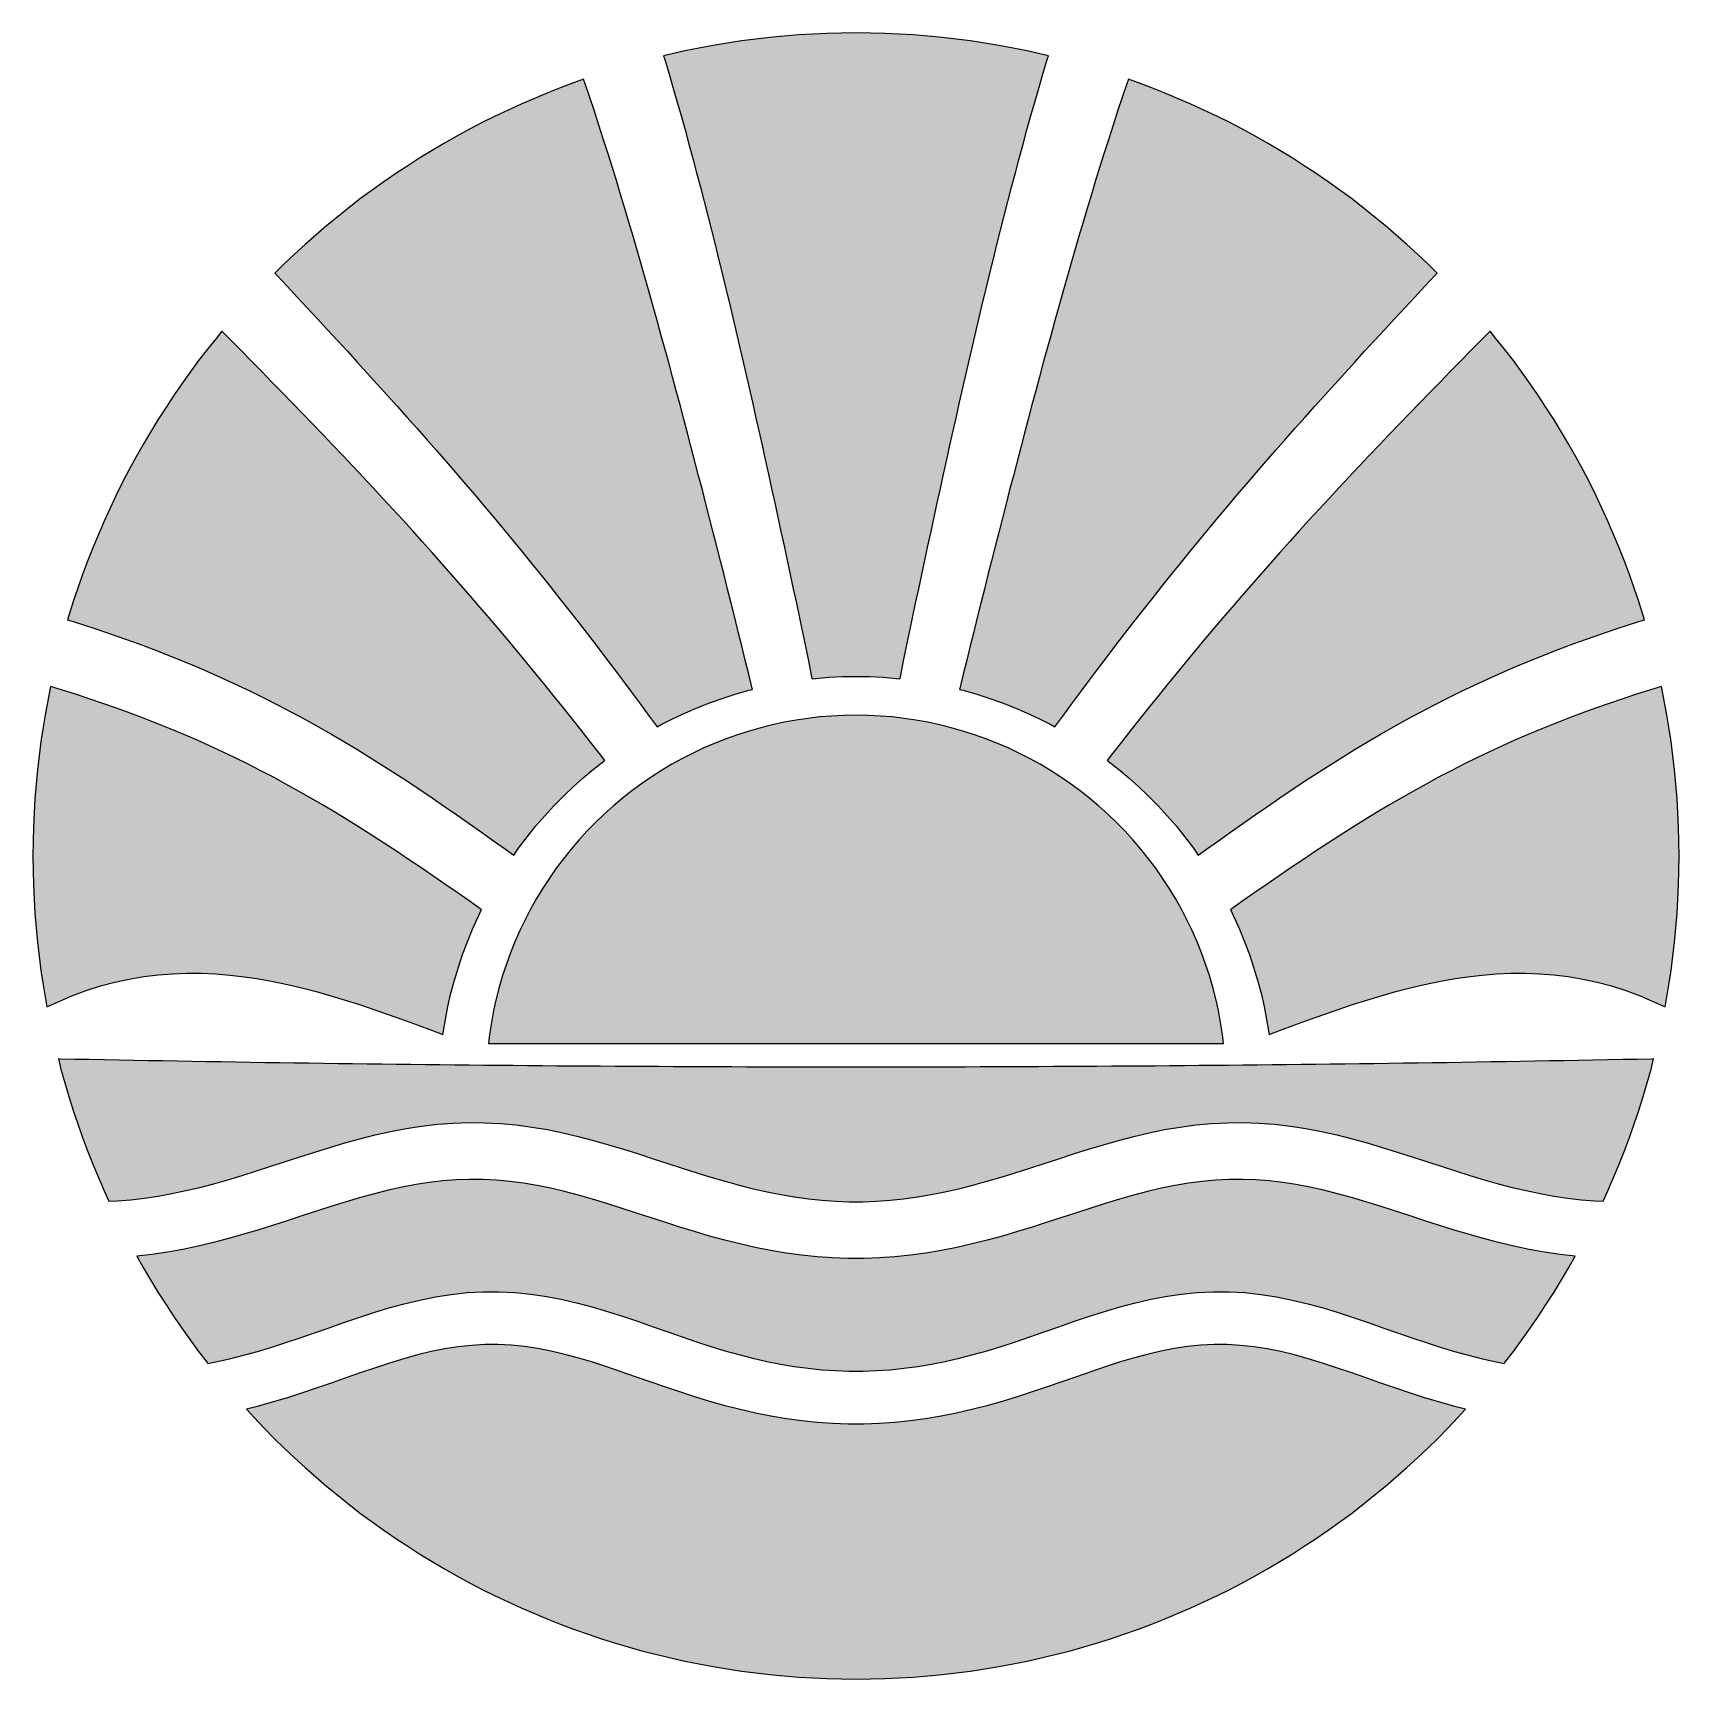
# Model space of a CAD drawing. Header units: millimetres. Extents: x -50 to 50, y -50 to 50.
import ezdxf

# ---------------------------------------------------------------- set-up
doc = ezdxf.new("R2010")
doc.units = ezdxf.units.MM
doc.layers.add('LOGO', color=7, linetype='Continuous')

msp = doc.modelspace()

# ---------------------------------------------------------------- hatches: boundary and pattern name
at = {"layer": 'LOGO'}
h = msp.add_hatch(color=7, dxfattribs=at)
h.paths.add_polyline_path([(49.9924, -0.8726), (50, 0), (49.9924, 0.8726), (49.96955, 1.74495), (49.9315, 2.6168), (49.8782, 3.4878), (49.80975, 4.3578), (49.7261, 5.2264), (49.6273, 6.09345), (49.5134, 6.95865), (49.3844, 7.8217), (49.2404, 8.6824), (49.08135, 9.54045), (48.9284, 10.29225), (48.2569, 10.087), (47.41635, 9.8214), (46.58045, 9.54805), (45.7492, 9.26655), (44.92275, 8.97665), (44.10125, 8.6781), (43.2847, 8.37065), (42.47315, 8.0541), (41.66665, 7.7283), (40.86525, 7.3931), (40.0689, 7.0484), (39.2775, 6.69415), (38.4911, 6.3303), (37.70955, 5.9569), (36.9328, 5.5739), (36.1607, 5.1814), (35.39305, 4.7795), (34.6297, 4.3683), (33.8705, 3.948), (33.11515, 3.5187), (32.36345, 3.08065), (31.61505, 2.63415), (30.86975, 2.1794), (30.12715, 1.71675), (29.3869, 1.2466), (28.6487, 0.76925), (27.91205, 0.28515), (27.1766, -0.2052), (26.44185, -0.70135), (25.70735, -1.2027), (24.97265, -1.70875), (24.23715, -2.2188), (23.5004, -2.73225), (22.76175, -3.2483), (22.74745, -3.2583), (22.9618, -3.698), (23.29745, -4.447), (23.6087, -5.20645), (23.8952, -5.97565), (24.1566, -6.75365), (24.3927, -7.53975), (24.60325, -8.33305), (24.788, -9.13275), (24.94675, -9.93805), (25.07935, -10.74805), (25.09105, -10.83785), (25.7921, -10.5757), (26.6661, -10.25165), (27.5401, -9.93255), (28.4141, -9.62055), (29.2881, -9.31775), (30.1621, -9.0262), (31.0361, -8.74795), (31.9101, -8.485), (32.7841, -8.2394), (33.6581, -8.013), (34.5321, -7.80785), (35.4061, -7.62575), (36.2801, -7.46865), (37.15405, -7.33835), (38.02805, -7.23665), (38.90205, -7.1654), (39.77605, -7.12635), (40.65005, -7.12125), (41.52405, -7.15175), (42.39805, -7.21955), (43.27205, -7.3263), (44.14605, -7.47365), (45.02005, -7.66315), (45.89405, -7.89645), (46.76805, -8.175), (47.64205, -8.50035), (48.51605, -8.87315), (49.1525, -9.15655), (49.2404, -8.6824), (49.3844, -7.8217), (49.5134, -6.95865), (49.6273, -6.09345), (49.7261, -5.2264), (49.80975, -4.3578), (49.8782, -3.4878), (49.9315, -2.6168), (49.96955, -1.74495)])
h.paths.add_polyline_path([(48.2963, -12.94095), (48.45385, -12.3317), (48.3156, -12.33455), (47.4291, -12.35245), (46.54255, -12.37005), (45.65605, -12.3873), (44.7695, -12.40425), (43.883, -12.42085), (42.99645, -12.4371), (42.10995, -12.45305), (41.2234, -12.46865), (40.3369, -12.4839), (39.45035, -12.49885), (38.56385, -12.51345), (37.6773, -12.5277), (36.7908, -12.54165), (35.90425, -12.55525), (35.01775, -12.56855), (34.1312, -12.5815), (33.2447, -12.5941), (32.35815, -12.60635), (31.47165, -12.6183), (30.5851, -12.62995), (29.6986, -12.6412), (28.81205, -12.6522), (27.92555, -12.6628), (27.039, -12.6731), (26.1525, -12.68305), (25.26595, -12.69265), (24.37945, -12.70195), (23.4929, -12.7109), (22.6064, -12.71955), (21.71985, -12.72785), (20.83335, -12.7358), (19.9468, -12.74345), (19.0603, -12.75075), (18.17375, -12.7577), (17.28725, -12.76435), (16.4007, -12.77065), (15.5142, -12.77665), (14.62765, -12.7823), (13.74115, -12.7876), (12.8546, -12.79255), (11.9681, -12.7972), (11.08155, -12.80155), (10.19505, -12.8055), (9.3085, -12.80915), (8.422, -12.8125), (7.53545, -12.81545), (6.64895, -12.81815), (5.7624, -12.82045), (4.8759, -12.82245), (3.98935, -12.8241), (3.10285, -12.82545), (2.2163, -12.8264), (1.3298, -12.8271), (0.44325, -12.8274), (-0.44325, -12.8274), (-1.3298, -12.8271), (-2.2163, -12.8264), (-3.10285, -12.82545), (-3.98935, -12.8241), (-4.8759, -12.82245), (-5.7624, -12.82045), (-6.64895, -12.81815), (-7.53545, -12.81545), (-8.422, -12.8125), (-9.3085, -12.80915), (-10.19505, -12.8055), (-11.08155, -12.80155), (-11.9681, -12.7972), (-12.8546, -12.79255), (-13.74115, -12.7876), (-14.62765, -12.7823), (-15.5142, -12.77665), (-16.4007, -12.77065), (-17.28725, -12.76435), (-18.17375, -12.7577), (-19.0603, -12.75075), (-19.9468, -12.74345), (-20.83335, -12.7358), (-21.71985, -12.72785), (-22.6064, -12.71955), (-23.4929, -12.7109), (-24.37945, -12.70195), (-25.26595, -12.69265), (-26.1525, -12.68305), (-27.039, -12.6731), (-27.92555, -12.6628), (-28.81205, -12.6522), (-29.6986, -12.6412), (-30.5851, -12.62995), (-31.47165, -12.6183), (-32.35815, -12.60635), (-33.2447, -12.5941), (-34.1312, -12.5815), (-35.01775, -12.56855), (-35.90425, -12.55525), (-36.7908, -12.54165), (-37.6773, -12.5277), (-38.56385, -12.51345), (-39.45035, -12.49885), (-40.3369, -12.4839), (-41.2234, -12.46865), (-42.10995, -12.45305), (-42.99645, -12.4371), (-43.883, -12.42085), (-44.7695, -12.40425), (-45.65605, -12.3873), (-46.54255, -12.37005), (-47.4291, -12.35245), (-48.3156, -12.33455), (-48.45385, -12.3317), (-48.2963, -12.94095), (-48.0631, -13.78185), (-47.81525, -14.6186), (-47.55285, -15.45085), (-47.27595, -16.2784), (-46.98465, -17.101), (-46.679, -17.9184), (-46.3592, -18.73035), (-46.02525, -19.53655), (-45.67725, -20.33685), (-45.3859, -20.9762), (-44.88445, -20.95145), (-44.05645, -20.8818), (-43.22615, -20.7839), (-42.39275, -20.6584), (-41.55565, -20.50635), (-40.71425, -20.3291), (-39.868, -20.1282), (-39.0164, -19.90565), (-38.15915, -19.66385), (-37.29585, -19.40545), (-36.42615, -19.1336), (-35.5498, -18.85165), (-34.6666, -18.5635), (-33.7762, -18.2731), (-32.8785, -17.98485), (-31.97325, -17.70325), (-31.0603, -17.4329), (-30.1397, -17.17845), (-29.21145, -16.94445), (-28.2759, -16.7354), (-27.33355, -16.5554), (-26.38505, -16.4082), (-25.43155, -16.297), (-24.47435, -16.2242), (-23.5149, -16.19155), (-22.55495, -16.19975), (-21.59625, -16.24865), (-20.6403, -16.33715), (-19.6887, -16.46315), (-18.74255, -16.6239), (-17.80285, -16.81605), (-16.8702, -17.0356), (-15.945, -17.27835), (-15.02745, -17.53975), (-14.11765, -17.8152), (-13.2154, -18.1), (-12.32065, -18.38965), (-11.4332, -18.67965), (-10.55275, -18.9658), (-9.6791, -19.2441), (-8.81205, -19.51095), (-7.9512, -19.76305), (-7.09625, -19.99745), (-6.24685, -20.21155), (-5.4026, -20.40315), (-4.563, -20.5705), (-3.72745, -20.712), (-2.8954, -20.82655), (-2.0661, -20.9132), (-1.23885, -20.9713), (-0.4128, -21.00045), (0.4128, -21.00045), (1.23885, -20.9713), (2.0661, -20.9132), (2.8954, -20.82655), (3.72745, -20.712), (4.563, -20.5705), (5.4026, -20.40315), (6.24685, -20.21155), (7.09625, -19.99745), (7.9512, -19.76305), (8.81205, -19.51095), (9.6791, -19.2441), (10.55275, -18.9658), (11.4332, -18.67965), (12.32065, -18.38965), (13.2154, -18.1), (14.11765, -17.8152), (15.02745, -17.53975), (15.945, -17.27835), (16.8702, -17.0356), (17.80285, -16.81605), (18.74255, -16.6239), (19.6887, -16.46315), (20.6403, -16.33715), (21.59625, -16.24865), (22.55495, -16.19975), (23.5149, -16.19155), (24.47435, -16.2242), (25.43155, -16.297), (26.38505, -16.4082), (27.33355, -16.5554), (28.2759, -16.7354), (29.21145, -16.94445), (30.1397, -17.17845), (31.0603, -17.4329), (31.97325, -17.70325), (32.8785, -17.98485), (33.7762, -18.2731), (34.6666, -18.5635), (35.5498, -18.85165), (36.42615, -19.1336), (37.29585, -19.40545), (38.15915, -19.66385), (39.0164, -19.90565), (39.868, -20.1282), (40.71425, -20.3291), (41.55565, -20.50635), (42.39275, -20.6584), (43.22615, -20.7839), (44.05645, -20.8818), (44.88445, -20.95145), (45.3859, -20.9762), (45.67725, -20.33685), (46.02525, -19.53655), (46.3592, -18.73035), (46.679, -17.9184), (46.98465, -17.101), (47.27595, -16.2784), (47.55285, -15.45085), (47.81525, -14.6186), (48.0631, -13.78185)])
h.paths.add_polyline_path([(-49.2404, -8.6824), (-49.1525, -9.15655), (-48.51605, -8.87315), (-47.64205, -8.50035), (-46.76805, -8.175), (-45.89405, -7.89645), (-45.02005, -7.66315), (-44.14605, -7.47365), (-43.27205, -7.3263), (-42.39805, -7.21955), (-41.52405, -7.15175), (-40.65005, -7.12125), (-39.77605, -7.12635), (-38.90205, -7.1654), (-38.02805, -7.23665), (-37.15405, -7.33835), (-36.2801, -7.46865), (-35.4061, -7.62575), (-34.5321, -7.80785), (-33.6581, -8.013), (-32.7841, -8.2394), (-31.9101, -8.485), (-31.0361, -8.74795), (-30.1621, -9.0262), (-29.2881, -9.31775), (-28.4141, -9.62055), (-27.5401, -9.93255), (-26.6661, -10.25165), (-25.7921, -10.5757), (-25.09105, -10.83785), (-25.07935, -10.74805), (-24.94675, -9.93805), (-24.788, -9.13275), (-24.60325, -8.33305), (-24.3927, -7.53975), (-24.1566, -6.75365), (-23.8952, -5.97565), (-23.6087, -5.20645), (-23.29745, -4.447), (-22.9618, -3.698), (-22.74745, -3.2583), (-22.76175, -3.2483), (-23.5004, -2.73225), (-24.23715, -2.2188), (-24.97265, -1.70875), (-25.70735, -1.2027), (-26.44185, -0.70135), (-27.1766, -0.2052), (-27.91205, 0.28515), (-28.6487, 0.76925), (-29.3869, 1.2466), (-30.12715, 1.71675), (-30.86975, 2.1794), (-31.61505, 2.63415), (-32.36345, 3.08065), (-33.11515, 3.5187), (-33.8705, 3.948), (-34.6297, 4.3683), (-35.39305, 4.7795), (-36.1607, 5.1814), (-36.9328, 5.5739), (-37.70955, 5.9569), (-38.4911, 6.3303), (-39.2775, 6.69415), (-40.0689, 7.0484), (-40.86525, 7.3931), (-41.66665, 7.7283), (-42.47315, 8.0541), (-43.2847, 8.37065), (-44.10125, 8.6781), (-44.92275, 8.97665), (-45.7492, 9.26655), (-46.58045, 9.54805), (-47.41635, 9.8214), (-48.2569, 10.087), (-48.9284, 10.29225), (-49.08135, 9.54045), (-49.2404, 8.6824), (-49.3844, 7.8217), (-49.5134, 6.95865), (-49.6273, 6.09345), (-49.7261, 5.2264), (-49.80975, 4.3578), (-49.8782, 3.4878), (-49.9315, 2.6168), (-49.96955, 1.74495), (-49.9924, 0.8726), (-50, 0), (-49.9924, -0.8726), (-49.96955, -1.74495), (-49.9315, -2.6168), (-49.8782, -3.4878), (-49.80975, -4.3578), (-49.7261, -5.2264), (-49.6273, -6.09345), (-49.5134, -6.95865), (-49.3844, -7.8217)])
h.paths.add_polyline_path([(-37.9777, 31.33465), (-38.51565, 31.88045), (-38.8573, 31.466), (-39.40055, 30.78305), (-39.9318, 30.09075), (-40.45085, 29.38925), (-40.9576, 28.6788), (-41.4519, 27.95965), (-41.93355, 27.23195), (-42.4024, 26.49595), (-42.85835, 25.7519), (-43.30125, 25), (-43.731, 24.2405), (-44.1474, 23.4736), (-44.55035, 22.6995), (-44.9397, 21.91855), (-45.3154, 21.1309), (-45.67725, 20.33685), (-46.02525, 19.53655), (-46.3592, 18.73035), (-46.679, 17.9184), (-46.98465, 17.101), (-47.27595, 16.2784), (-47.55285, 15.45085), (-47.81525, 14.6186), (-47.893, 14.3561), (-47.87165, 14.34955), (-46.99295, 14.06975), (-46.11695, 13.78165), (-45.24395, 13.4848), (-44.37435, 13.1789), (-43.50835, 12.86375), (-42.6464, 12.53895), (-41.78865, 12.20445), (-40.93545, 11.86), (-40.087, 11.50555), (-39.2435, 11.14105), (-38.40515, 10.7664), (-37.57215, 10.3816), (-36.7446, 9.9868), (-35.9226, 9.58205), (-35.10625, 9.1675), (-34.2956, 8.7433), (-33.49065, 8.30965), (-32.6914, 7.86685), (-31.89785, 7.41515), (-31.10985, 6.9549), (-30.3273, 6.48645), (-29.55015, 6.0102), (-28.77815, 5.5266), (-28.0111, 5.0361), (-27.2488, 4.5392), (-26.491, 4.03645), (-25.73735, 3.5284), (-24.98755, 3.01565), (-24.2413, 2.4989), (-23.49815, 1.97875), (-22.7578, 1.45595), (-22.01975, 0.93125), (-21.2836, 0.4054), (-20.79445, 0.05505), (-20.4564, 0.533), (-19.961, 1.1874), (-19.4447, 1.82545), (-18.908, 2.44645), (-18.35145, 3.0497), (-17.7757, 3.63465), (-17.1813, 4.2007), (-16.5689, 4.74715), (-15.9391, 5.2735), (-15.2926, 5.7792), (-15.25885, 5.80385), (-15.5835, 6.22285), (-16.1274, 6.9202), (-16.67355, 7.61555), (-17.222, 8.30885), (-17.77285, 9.00005), (-18.32615, 9.68915), (-18.8819, 10.3761), (-19.44025, 11.0609), (-20.0012, 11.7435), (-20.56475, 12.4239), (-21.131, 13.1021), (-21.6999, 13.7781), (-22.2715, 14.45185), (-22.84585, 15.1234), (-23.4229, 15.79275), (-24.0026, 16.45995), (-24.58505, 17.125), (-25.1702, 17.78795), (-25.75795, 18.44875), (-26.34835, 19.10755), (-26.94135, 19.76435), (-27.5369, 20.4192), (-28.1349, 21.07215), (-28.73535, 21.7233), (-29.3382, 22.37265), (-29.94335, 23.02035), (-30.55075, 23.6665), (-31.16025, 24.3111), (-31.77185, 24.9543), (-32.3854, 25.5962), (-33.00085, 26.2369), (-33.61805, 26.8765), (-34.2369, 27.51515), (-34.8573, 28.153), (-35.4791, 28.79015), (-36.10215, 29.4267), (-36.7264, 30.0629), (-37.3516, 30.6988)])
h.paths.add_polyline_path([(-16.45445, 46.9097), (-16.5473, 47.1807), (-17.101, 46.98465), (-17.9184, 46.679), (-18.73035, 46.3592), (-19.53655, 46.02525), (-20.33685, 45.67725), (-21.1309, 45.3154), (-21.91855, 44.9397), (-22.6995, 44.55035), (-23.4736, 44.1474), (-24.2405, 43.731), (-25, 43.30125), (-25.7519, 42.85835), (-26.49595, 42.4024), (-27.23195, 41.93355), (-27.95965, 41.4519), (-28.6788, 40.9576), (-29.38925, 40.45085), (-30.09075, 39.9318), (-30.78305, 39.40055), (-31.466, 38.8573), (-32.1394, 38.3022), (-32.80295, 37.7355), (-33.45655, 37.15725), (-34.0999, 36.5677), (-34.7329, 35.967), (-35.29885, 35.41085), (-35.16495, 35.2672), (-34.5551, 34.61265), (-33.94515, 33.95725), (-33.33525, 33.30095), (-32.72555, 32.64365), (-32.11635, 31.98515), (-31.50775, 31.3254), (-30.9, 30.6643), (-30.2932, 30.00175), (-29.6875, 29.3377), (-29.08315, 28.67195), (-28.4802, 28.00455), (-27.87885, 27.3354), (-27.27925, 26.6644), (-26.6815, 25.99155), (-26.08565, 25.3167), (-25.49195, 24.6399), (-24.90045, 23.96105), (-24.3112, 23.28015), (-23.72435, 22.5972), (-23.14, 21.9121), (-22.55815, 21.22485), (-21.97895, 20.53545), (-21.40245, 19.84395), (-20.82865, 19.15025), (-20.25765, 18.45445), (-19.68945, 17.7565), (-19.12415, 17.0564), (-18.5617, 16.3542), (-18.00215, 15.64995), (-17.4455, 14.94365), (-16.89175, 14.23535), (-16.3409, 13.52505), (-15.7929, 12.81285), (-15.2478, 12.09875), (-14.7055, 11.38285), (-14.166, 10.6652), (-13.6292, 9.94585), (-13.09515, 9.22485), (-12.56365, 8.5023), (-12.08235, 7.84345), (-11.8338, 7.9799), (-11.1018, 8.35125), (-10.3582, 8.6987), (-9.60375, 9.0219), (-8.83925, 9.32055), (-8.06545, 9.59425), (-7.2832, 9.84275), (-6.4933, 10.06585), (-6.29115, 10.1159), (-6.30555, 10.1751), (-6.51615, 11.03845), (-6.72775, 11.9017), (-6.9403, 12.7647), (-7.1537, 13.62755), (-7.368, 14.4902), (-7.5832, 15.35265), (-7.7992, 16.21495), (-8.016, 17.07695), (-8.2337, 17.9388), (-8.4522, 18.80035), (-8.67155, 19.6617), (-8.8917, 20.52275), (-9.1128, 21.3835), (-9.33475, 22.2439), (-9.55765, 23.10405), (-9.7815, 23.9638), (-10.00635, 24.82315), (-10.23225, 25.6821), (-10.45925, 26.5406), (-10.6874, 27.39865), (-10.91675, 28.25625), (-11.1474, 29.11325), (-11.37935, 29.9697), (-11.61275, 30.82555), (-11.84765, 31.68075), (-12.0841, 32.5353), (-12.3223, 33.3891), (-12.5622, 34.2421), (-12.80405, 35.09435), (-13.0478, 35.9457), (-13.2937, 36.79615), (-13.5418, 37.6456), (-13.79225, 38.49405), (-14.0451, 39.34145), (-14.30055, 40.18775), (-14.55875, 41.0328), (-14.8198, 41.87665), (-15.08385, 42.71915), (-15.35105, 43.5603), (-15.62155, 44.4), (-15.8955, 45.23815), (-16.1731, 46.07475)])
h.paths.add_polyline_path([(11.6361, 48.4496), (11.68565, 48.6133), (11.24755, 48.7185), (10.3956, 48.9074), (9.54045, 49.08135), (8.6824, 49.2404), (7.8217, 49.3844), (6.95865, 49.5134), (6.09345, 49.6273), (5.2264, 49.7261), (4.3578, 49.80975), (3.4878, 49.8782), (2.6168, 49.9315), (1.74495, 49.96955), (0.8726, 49.9924), (0, 50), (-0.8726, 49.9924), (-1.74495, 49.96955), (-2.6168, 49.9315), (-3.4878, 49.8782), (-4.3578, 49.80975), (-5.2264, 49.7261), (-6.09345, 49.6273), (-6.95865, 49.5134), (-7.8217, 49.3844), (-8.6824, 49.2404), (-9.54045, 49.08135), (-10.3956, 48.9074), (-11.24755, 48.7185), (-11.68565, 48.6133), (-11.6361, 48.4496), (-11.37795, 47.582), (-11.1241, 46.71405), (-10.8744, 45.8457), (-10.6286, 44.97705), (-10.38655, 44.1081), (-10.14805, 43.2389), (-9.9129, 42.3694), (-9.681, 41.4997), (-9.45215, 40.6298), (-9.2262, 39.7597), (-9.00295, 38.88945), (-8.78235, 38.01905), (-8.5642, 37.14845), (-8.3484, 36.27775), (-8.1348, 35.40695), (-7.92325, 34.536), (-7.7137, 33.66495), (-7.50605, 32.7938), (-7.3001, 31.92255), (-7.0958, 31.05125), (-6.8931, 30.17985), (-6.69185, 29.30835), (-6.49205, 28.43675), (-6.2935, 27.5651), (-6.09625, 26.69335), (-5.9002, 25.82155), (-5.70525, 24.9496), (-5.51135, 24.0776), (-5.31855, 23.2055), (-5.1267, 22.3333), (-4.93575, 21.46095), (-4.7458, 20.5885), (-4.5567, 19.71595), (-4.3685, 18.84325), (-4.18115, 17.9704), (-3.9946, 17.0974), (-3.80895, 16.22425), (-3.62415, 15.3509), (-3.44025, 14.47735), (-3.25715, 13.60365), (-3.075, 12.72965), (-2.89375, 11.85545), (-2.71345, 10.981), (-2.6698, 10.76805), (-2.45855, 10.7921), (-1.6405, 10.85845), (-0.82065, 10.8983), (0, 10.9116), (0.82065, 10.8983), (1.6405, 10.85845), (2.45855, 10.7921), (2.6698, 10.76805), (2.71345, 10.981), (2.89375, 11.85545), (3.075, 12.72965), (3.25715, 13.60365), (3.44025, 14.47735), (3.62415, 15.3509), (3.80895, 16.22425), (3.9946, 17.0974), (4.18115, 17.9704), (4.3685, 18.84325), (4.5567, 19.71595), (4.7458, 20.5885), (4.93575, 21.46095), (5.1267, 22.3333), (5.31855, 23.2055), (5.51135, 24.0776), (5.70525, 24.9496), (5.9002, 25.82155), (6.09625, 26.69335), (6.2935, 27.5651), (6.49205, 28.43675), (6.69185, 29.30835), (6.8931, 30.17985), (7.0958, 31.05125), (7.3001, 31.92255), (7.50605, 32.7938), (7.7137, 33.66495), (7.92325, 34.536), (8.1348, 35.40695), (8.3484, 36.27775), (8.5642, 37.14845), (8.78235, 38.01905), (9.00295, 38.88945), (9.2262, 39.7597), (9.45215, 40.6298), (9.681, 41.4997), (9.9129, 42.3694), (10.14805, 43.2389), (10.38655, 44.1081), (10.6286, 44.97705), (10.8744, 45.8457), (11.1241, 46.71405), (11.37795, 47.582)])
h.paths.add_polyline_path([(35.16495, 35.2672), (35.29885, 35.41085), (34.7329, 35.967), (34.0999, 36.5677), (33.45655, 37.15725), (32.80295, 37.7355), (32.1394, 38.3022), (31.466, 38.8573), (30.78305, 39.40055), (30.09075, 39.9318), (29.38925, 40.45085), (28.6788, 40.9576), (27.95965, 41.4519), (27.23195, 41.93355), (26.49595, 42.4024), (25.7519, 42.85835), (25, 43.30125), (24.2405, 43.731), (23.4736, 44.1474), (22.6995, 44.55035), (21.91855, 44.9397), (21.1309, 45.3154), (20.33685, 45.67725), (19.53655, 46.02525), (18.73035, 46.3592), (17.9184, 46.679), (17.101, 46.98465), (16.5473, 47.1807), (16.45445, 46.9097), (16.1731, 46.07475), (15.8955, 45.23815), (15.62155, 44.4), (15.35105, 43.5603), (15.08385, 42.71915), (14.8198, 41.87665), (14.55875, 41.0328), (14.30055, 40.18775), (14.0451, 39.34145), (13.79225, 38.49405), (13.5418, 37.6456), (13.2937, 36.79615), (13.0478, 35.9457), (12.80405, 35.09435), (12.5622, 34.2421), (12.3223, 33.3891), (12.0841, 32.5353), (11.84765, 31.68075), (11.61275, 30.82555), (11.37935, 29.9697), (11.1474, 29.11325), (10.91675, 28.25625), (10.6874, 27.39865), (10.45925, 26.5406), (10.23225, 25.6821), (10.00635, 24.82315), (9.7815, 23.9638), (9.55765, 23.10405), (9.33475, 22.2439), (9.1128, 21.3835), (8.8917, 20.52275), (8.67155, 19.6617), (8.4522, 18.80035), (8.2337, 17.9388), (8.016, 17.07695), (7.7992, 16.21495), (7.5832, 15.35265), (7.368, 14.4902), (7.1537, 13.62755), (6.9403, 12.7647), (6.72775, 11.9017), (6.51615, 11.03845), (6.30555, 10.1751), (6.29115, 10.1159), (6.4933, 10.06585), (7.2832, 9.84275), (8.06545, 9.59425), (8.83925, 9.32055), (9.60375, 9.0219), (10.3582, 8.6987), (11.1018, 8.35125), (11.8338, 7.9799), (12.08235, 7.84345), (12.56365, 8.5023), (13.09515, 9.22485), (13.6292, 9.94585), (14.166, 10.6652), (14.7055, 11.38285), (15.2478, 12.09875), (15.7929, 12.81285), (16.3409, 13.52505), (16.89175, 14.23535), (17.4455, 14.94365), (18.00215, 15.64995), (18.5617, 16.3542), (19.12415, 17.0564), (19.68945, 17.7565), (20.25765, 18.45445), (20.82865, 19.15025), (21.40245, 19.84395), (21.97895, 20.53545), (22.55815, 21.22485), (23.14, 21.9121), (23.72435, 22.5972), (24.3112, 23.28015), (24.90045, 23.96105), (25.49195, 24.6399), (26.08565, 25.3167), (26.6815, 25.99155), (27.27925, 26.6644), (27.87885, 27.3354), (28.4802, 28.00455), (29.08315, 28.67195), (29.6875, 29.3377), (30.2932, 30.00175), (30.9, 30.6643), (31.50775, 31.3254), (32.11635, 31.98515), (32.72555, 32.64365), (33.33525, 33.30095), (33.94515, 33.95725), (34.5551, 34.61265)])
h.paths.add_polyline_path([(47.87165, 14.34955), (47.893, 14.3561), (47.81525, 14.6186), (47.55285, 15.45085), (47.27595, 16.2784), (46.98465, 17.101), (46.679, 17.9184), (46.3592, 18.73035), (46.02525, 19.53655), (45.67725, 20.33685), (45.3154, 21.1309), (44.9397, 21.91855), (44.55035, 22.6995), (44.1474, 23.4736), (43.731, 24.2405), (43.30125, 25), (42.85835, 25.7519), (42.4024, 26.49595), (41.93355, 27.23195), (41.4519, 27.95965), (40.9576, 28.6788), (40.45085, 29.38925), (39.9318, 30.09075), (39.40055, 30.78305), (38.8573, 31.466), (38.51565, 31.88045), (37.9777, 31.33465), (37.3516, 30.6988), (36.7264, 30.0629), (36.10215, 29.4267), (35.4791, 28.79015), (34.8573, 28.153), (34.2369, 27.51515), (33.61805, 26.8765), (33.00085, 26.2369), (32.3854, 25.5962), (31.77185, 24.9543), (31.16025, 24.3111), (30.55075, 23.6665), (29.94335, 23.02035), (29.3382, 22.37265), (28.73535, 21.7233), (28.1349, 21.07215), (27.5369, 20.4192), (26.94135, 19.76435), (26.34835, 19.10755), (25.75795, 18.44875), (25.1702, 17.78795), (24.58505, 17.125), (24.0026, 16.45995), (23.4229, 15.79275), (22.84585, 15.1234), (22.2715, 14.45185), (21.6999, 13.7781), (21.131, 13.1021), (20.56475, 12.4239), (20.0012, 11.7435), (19.44025, 11.0609), (18.8819, 10.3761), (18.32615, 9.68915), (17.77285, 9.00005), (17.222, 8.30885), (16.67355, 7.61555), (16.1274, 6.9202), (15.5835, 6.22285), (15.25885, 5.80385), (15.2926, 5.7792), (15.9391, 5.2735), (16.5689, 4.74715), (17.1813, 4.2007), (17.7757, 3.63465), (18.35145, 3.0497), (18.908, 2.44645), (19.4447, 1.82545), (19.961, 1.1874), (20.4564, 0.533), (20.79445, 0.05505), (21.2836, 0.4054), (22.01975, 0.93125), (22.7578, 1.45595), (23.49815, 1.97875), (24.2413, 2.4989), (24.98755, 3.01565), (25.73735, 3.5284), (26.491, 4.03645), (27.2488, 4.5392), (28.0111, 5.0361), (28.77815, 5.5266), (29.55015, 6.0102), (30.3273, 6.48645), (31.10985, 6.9549), (31.89785, 7.41515), (32.6914, 7.86685), (33.49065, 8.30965), (34.2956, 8.7433), (35.10625, 9.1675), (35.9226, 9.58205), (36.7446, 9.9868), (37.57215, 10.3816), (38.40515, 10.7664), (39.2435, 11.14105), (40.087, 11.50555), (40.93545, 11.86), (41.78865, 12.20445), (42.6464, 12.53895), (43.50835, 12.86375), (44.37435, 13.1789), (45.24395, 13.4848), (46.11695, 13.78165), (46.99295, 14.06975)])
h.paths.add_polyline_path([(22.3299, -11.3838), (22.26285, -10.8354), (22.15045, -10.11215), (22.0146, -9.39295), (21.85535, -8.67855), (21.67295, -7.9697), (21.46755, -7.2672), (21.2394, -6.57175), (20.9887, -5.88405), (20.71575, -5.20495), (20.42085, -4.53505), (20.1043, -3.87515), (19.7664, -3.22585), (19.40755, -2.58795), (19.02815, -1.96205), (18.62855, -1.3488), (18.2092, -0.74895), (17.7705, -0.163), (17.313, 0.4083), (16.83715, 0.9644), (16.3434, 1.50475), (15.83235, 2.0287), (15.3045, 2.53575), (14.7604, 3.02535), (14.2007, 3.49695), (13.6259, 3.9501), (13.03665, 4.38425), (12.4336, 4.79905), (11.81735, 5.19395), (11.18855, 5.5686), (10.54795, 5.92255), (9.8961, 6.2555), (9.23375, 6.567), (8.56165, 6.8568), (7.88045, 7.12455), (7.1909, 7.36995), (6.49375, 7.5928), (5.78965, 7.79285), (5.07945, 7.96985), (4.36385, 8.1236), (3.64365, 8.254), (2.91955, 8.3609), (2.1924, 8.44415), (1.4629, 8.50365), (0.73185, 8.5394), (0, 8.5513), (-0.73185, 8.5394), (-1.4629, 8.50365), (-2.1924, 8.44415), (-2.91955, 8.3609), (-3.64365, 8.254), (-4.36385, 8.1236), (-5.07945, 7.96985), (-5.78965, 7.79285), (-6.49375, 7.5928), (-7.1909, 7.36995), (-7.88045, 7.12455), (-8.56165, 6.8568), (-9.23375, 6.567), (-9.8961, 6.2555), (-10.54795, 5.92255), (-11.18855, 5.5686), (-11.81735, 5.19395), (-12.4336, 4.79905), (-13.03665, 4.38425), (-13.6259, 3.9501), (-14.2007, 3.49695), (-14.7604, 3.02535), (-15.3045, 2.53575), (-15.83235, 2.0287), (-16.3434, 1.50475), (-16.83715, 0.9644), (-17.313, 0.4083), (-17.7705, -0.163), (-18.2092, -0.74895), (-18.62855, -1.3488), (-19.02815, -1.96205), (-19.40755, -2.58795), (-19.7664, -3.22585), (-20.1043, -3.87515), (-20.42085, -4.53505), (-20.71575, -5.20495), (-20.9887, -5.88405), (-21.2394, -6.57175), (-21.46755, -7.2672), (-21.67295, -7.9697), (-21.85535, -8.67855), (-22.0146, -9.39295), (-22.15045, -10.11215), (-22.26285, -10.8354), (-22.3299, -11.3838)])
h.paths.add_polyline_path([(43.30125, -25), (43.689, -24.31465), (42.76675, -24.20595), (41.8271, -24.0645), (40.89115, -23.89455), (39.9595, -23.69835), (39.03275, -23.4784), (38.11125, -23.23765), (37.19545, -22.9794), (36.28575, -22.70715), (35.38235, -22.4248), (34.48565, -22.13635), (33.5958, -21.846), (32.71315, -21.55815), (31.8378, -21.27705), (30.97005, -21.00705), (30.1099, -20.75225), (29.25745, -20.51655), (28.41265, -20.3035), (27.57515, -20.1163), (26.7445, -19.95755), (25.9199, -19.8295), (25.10035, -19.7338), (24.28455, -19.67175), (23.4709, -19.644), (22.6578, -19.651), (21.8435, -19.69255), (21.02635, -19.76825), (20.20495, -19.87705), (19.378, -20.01765), (18.5447, -20.18815), (17.7043, -20.3861), (16.8564, -20.60865), (16.0009, -20.85245), (15.1377, -21.1138), (14.26685, -21.38875), (13.38855, -21.6731), (12.503, -21.96245), (11.61035, -22.25255), (10.71095, -22.53905), (9.805, -22.81785), (8.8928, -23.0849), (7.9747, -23.33655), (7.051, -23.5693), (6.1222, -23.7801), (5.1888, -23.96605), (4.25125, -24.1248), (3.3103, -24.25425), (2.36655, -24.35285), (1.42075, -24.41925), (0.4737, -24.45265), (-0.4737, -24.45265), (-1.42075, -24.41925), (-2.36655, -24.35285), (-3.3103, -24.25425), (-4.25125, -24.1248), (-5.1888, -23.96605), (-6.1222, -23.7801), (-7.051, -23.5693), (-7.9747, -23.33655), (-8.8928, -23.0849), (-9.805, -22.81785), (-10.71095, -22.53905), (-11.61035, -22.25255), (-12.503, -21.96245), (-13.38855, -21.6731), (-14.26685, -21.38875), (-15.1377, -21.1138), (-16.0009, -20.85245), (-16.8564, -20.60865), (-17.7043, -20.3861), (-18.5447, -20.18815), (-19.378, -20.01765), (-20.20495, -19.87705), (-21.02635, -19.76825), (-21.8435, -19.69255), (-22.6578, -19.651), (-23.4709, -19.644), (-24.28455, -19.67175), (-25.10035, -19.7338), (-25.9199, -19.8295), (-26.7445, -19.95755), (-27.57515, -20.1163), (-28.41265, -20.3035), (-29.25745, -20.51655), (-30.1099, -20.75225), (-30.97005, -21.00705), (-31.8378, -21.27705), (-32.71315, -21.55815), (-33.5958, -21.846), (-34.48565, -22.13635), (-35.38235, -22.4248), (-36.28575, -22.70715), (-37.19545, -22.9794), (-38.11125, -23.23765), (-39.03275, -23.4784), (-39.9595, -23.69835), (-40.89115, -23.89455), (-41.8271, -24.0645), (-42.76675, -24.20595), (-43.689, -24.31465), (-43.30125, -25), (-42.85835, -25.7519), (-42.4024, -26.49595), (-41.93355, -27.23195), (-41.4519, -27.95965), (-40.9576, -28.6788), (-40.45085, -29.38925), (-39.9318, -30.09075), (-39.40055, -30.78305), (-39.36595, -30.82655), (-38.8916, -30.7349), (-38.04925, -30.54655), (-37.203, -30.33305), (-36.3521, -30.09605), (-35.49575, -29.8376), (-34.6333, -29.56045), (-33.7641, -29.26795), (-32.8874, -28.9641), (-32.0027, -28.65355), (-31.1094, -28.34155), (-30.20695, -28.0339), (-29.29495, -27.73665), (-28.37315, -27.45635), (-27.44135, -27.1994), (-26.4998, -26.97225), (-25.5491, -26.7809), (-24.59035, -26.6308), (-23.62525, -26.52645), (-22.656, -26.47115), (-21.68515, -26.4666), (-20.7154, -26.513), (-19.7494, -26.60885), (-18.7894, -26.7511), (-17.8372, -26.9355), (-16.89395, -27.15675), (-15.9604, -27.40885), (-15.0368, -27.6855), (-14.1231, -27.9802), (-13.219, -28.28645), (-12.3241, -28.59815), (-11.4379, -28.90935), (-10.55985, -29.2147), (-9.68935, -29.50955), (-8.82575, -29.7897), (-7.9684, -30.0517), (-7.11655, -30.2927), (-6.26955, -30.51045), (-5.42655, -30.7034), (-4.58685, -30.8702), (-3.74975, -31.01005), (-2.91465, -31.12235), (-2.081, -31.2068), (-1.24825, -31.2632), (-0.416, -31.29145), (0.416, -31.29145), (1.24825, -31.2632), (2.081, -31.2068), (2.91465, -31.12235), (3.74975, -31.01005), (4.58685, -30.8702), (5.42655, -30.7034), (6.26955, -30.51045), (7.11655, -30.2927), (7.9684, -30.0517), (8.82575, -29.7897), (9.68935, -29.50955), (10.55985, -29.2147), (11.4379, -28.90935), (12.3241, -28.59815), (13.219, -28.28645), (14.1231, -27.9802), (15.0368, -27.6855), (15.9604, -27.40885), (16.89395, -27.15675), (17.8372, -26.9355), (18.7894, -26.7511), (19.7494, -26.60885), (20.7154, -26.513), (21.68515, -26.4666), (22.656, -26.47115), (23.62525, -26.52645), (24.59035, -26.6308), (25.5491, -26.7809), (26.4998, -26.97225), (27.44135, -27.1994), (28.37315, -27.45635), (29.29495, -27.73665), (30.20695, -28.0339), (31.1094, -28.34155), (32.0027, -28.65355), (32.8874, -28.9641), (33.7641, -29.26795), (34.6333, -29.56045), (35.49575, -29.8376), (36.3521, -30.09605), (37.203, -30.33305), (38.04925, -30.54655), (38.8916, -30.7349), (39.36595, -30.82655), (39.40055, -30.78305), (39.9318, -30.09075), (40.45085, -29.38925), (40.9576, -28.6788), (41.4519, -27.95965), (41.93355, -27.23195), (42.4024, -26.49595), (42.85835, -25.7519)])
h.paths.add_polyline_path([(36.5677, -34.0999), (37.0236, -33.60235), (36.37855, -33.4397), (35.45645, -33.18285), (34.5397, -32.90625), (33.6291, -32.61365), (32.72525, -32.30955), (31.8289, -31.9989), (30.94055, -31.6871), (30.06085, -31.37985), (29.1902, -31.08295), (28.32915, -30.80225), (27.47795, -30.5433), (26.63665, -30.31115), (25.80515, -30.1104), (24.9828, -29.94475), (24.1685, -29.81715), (23.36055, -29.7297), (22.55675, -29.68375), (21.75455, -29.68), (20.95125, -29.7185), (20.1442, -29.79865), (19.33115, -29.91925), (18.5103, -30.07835), (17.6805, -30.27315), (16.841, -30.5), (15.99155, -30.75455), (15.1322, -31.0318), (14.26325, -31.32625), (13.3851, -31.6321), (12.49825, -31.9435), (11.6033, -32.25475), (10.70075, -32.5604), (9.7913, -32.8554), (8.8756, -33.13515), (7.95435, -33.3957), (7.02835, -33.63375), (6.0983, -33.84655), (5.1649, -34.0319), (4.22895, -34.18825), (3.291, -34.3144), (2.35165, -34.40955), (1.41135, -34.4732), (0.4705, -34.5051), (-0.4705, -34.5051), (-1.41135, -34.4732), (-2.35165, -34.40955), (-3.291, -34.3144), (-4.22895, -34.18825), (-5.1649, -34.0319), (-6.0983, -33.84655), (-7.02835, -33.63375), (-7.95435, -33.3957), (-8.8756, -33.13515), (-9.7913, -32.8554), (-10.70075, -32.5604), (-11.6033, -32.25475), (-12.49825, -31.9435), (-13.3851, -31.6321), (-14.26325, -31.32625), (-15.1322, -31.0318), (-15.99155, -30.75455), (-16.841, -30.5), (-17.6805, -30.27315), (-18.5103, -30.07835), (-19.33115, -29.91925), (-20.1442, -29.79865), (-20.95125, -29.7185), (-21.75455, -29.68), (-22.55675, -29.68375), (-23.36055, -29.7297), (-24.1685, -29.81715), (-24.9828, -29.94475), (-25.80515, -30.1104), (-26.63665, -30.31115), (-27.47795, -30.5433), (-28.32915, -30.80225), (-29.1902, -31.08295), (-30.06085, -31.37985), (-30.94055, -31.6871), (-31.8289, -31.9989), (-32.72525, -32.30955), (-33.6291, -32.61365), (-34.5397, -32.90625), (-35.45645, -33.18285), (-36.37855, -33.4397), (-37.0236, -33.60235), (-36.5677, -34.0999), (-35.967, -34.7329), (-35.35535, -35.35535), (-34.7329, -35.967), (-34.0999, -36.5677), (-33.45655, -37.15725), (-32.80295, -37.7355), (-32.1394, -38.3022), (-31.466, -38.8573), (-30.78305, -39.40055), (-30.09075, -39.9318), (-29.38925, -40.45085), (-28.6788, -40.9576), (-27.95965, -41.4519), (-27.23195, -41.93355), (-26.49595, -42.4024), (-25.7519, -42.85835), (-25, -43.30125), (-24.2405, -43.731), (-23.4736, -44.1474), (-22.6995, -44.55035), (-21.91855, -44.9397), (-21.1309, -45.3154), (-20.33685, -45.67725), (-19.53655, -46.02525), (-18.73035, -46.3592), (-17.9184, -46.679), (-17.101, -46.98465), (-16.2784, -47.27595), (-15.45085, -47.55285), (-14.6186, -47.81525), (-13.78185, -48.0631), (-12.94095, -48.2963), (-12.0961, -48.5148), (-11.24755, -48.7185), (-10.3956, -48.9074), (-9.54045, -49.08135), (-8.6824, -49.2404), (-7.8217, -49.3844), (-6.95865, -49.5134), (-6.09345, -49.6273), (-5.2264, -49.7261), (-4.3578, -49.80975), (-3.4878, -49.8782), (-2.6168, -49.9315), (-1.74495, -49.96955), (-0.8726, -49.9924), (0, -50), (0.8726, -49.9924), (1.74495, -49.96955), (2.6168, -49.9315), (3.4878, -49.8782), (4.3578, -49.80975), (5.2264, -49.7261), (6.09345, -49.6273), (6.95865, -49.5134), (7.8217, -49.3844), (8.6824, -49.2404), (9.54045, -49.08135), (10.3956, -48.9074), (11.24755, -48.7185), (12.0961, -48.5148), (12.94095, -48.2963), (13.78185, -48.0631), (14.6186, -47.81525), (15.45085, -47.55285), (16.2784, -47.27595), (17.101, -46.98465), (17.9184, -46.679), (18.73035, -46.3592), (19.53655, -46.02525), (20.33685, -45.67725), (21.1309, -45.3154), (21.91855, -44.9397), (22.6995, -44.55035), (23.4736, -44.1474), (24.2405, -43.731), (25, -43.30125), (25.7519, -42.85835), (26.49595, -42.4024), (27.23195, -41.93355), (27.95965, -41.4519), (28.6788, -40.9576), (29.38925, -40.45085), (30.09075, -39.9318), (30.78305, -39.40055), (31.466, -38.8573), (32.1394, -38.3022), (32.80295, -37.7355), (33.45655, -37.15725), (34.0999, -36.5677), (34.7329, -35.967), (35.35535, -35.35535), (35.967, -34.7329)])

# ---------------------------------------------------------------- linework, layer by layer
for points in [[(11.6361, 48.4496), (11.68565, 48.6133), (11.24755, 48.7185), (10.3956, 48.9074), (9.54045, 49.08135), (8.6824, 49.2404), (7.8217, 49.3844), (6.95865, 49.5134), (6.09345, 49.6273), (5.2264, 49.7261), (4.3578, 49.80975), (3.4878, 49.8782), (2.6168, 49.9315), (1.74495, 49.96955), (0.8726, 49.9924), (0, 50), (-0.8726, 49.9924), (-1.74495, 49.96955), (-2.6168, 49.9315), (-3.4878, 49.8782), (-4.3578, 49.80975), (-5.2264, 49.7261), (-6.09345, 49.6273), (-6.95865, 49.5134), (-7.8217, 49.3844), (-8.6824, 49.2404), (-9.54045, 49.08135), (-10.3956, 48.9074), (-11.24755, 48.7185), (-11.68565, 48.6133), (-11.6361, 48.4496), (-11.37795, 47.582), (-11.1241, 46.71405), (-10.8744, 45.8457), (-10.6286, 44.97705), (-10.38655, 44.1081), (-10.14805, 43.2389), (-9.9129, 42.3694), (-9.681, 41.4997), (-9.45215, 40.6298), (-9.2262, 39.7597), (-9.00295, 38.88945), (-8.78235, 38.01905), (-8.5642, 37.14845), (-8.3484, 36.27775), (-8.1348, 35.40695), (-7.92325, 34.536), (-7.7137, 33.66495), (-7.50605, 32.7938), (-7.3001, 31.92255), (-7.0958, 31.05125), (-6.8931, 30.17985), (-6.69185, 29.30835), (-6.49205, 28.43675), (-6.2935, 27.5651), (-6.09625, 26.69335), (-5.9002, 25.82155), (-5.70525, 24.9496), (-5.51135, 24.0776), (-5.31855, 23.2055), (-5.1267, 22.3333), (-4.93575, 21.46095), (-4.7458, 20.5885), (-4.5567, 19.71595), (-4.3685, 18.84325), (-4.18115, 17.9704), (-3.9946, 17.0974), (-3.80895, 16.22425), (-3.62415, 15.3509), (-3.44025, 14.47735), (-3.25715, 13.60365), (-3.075, 12.72965), (-2.89375, 11.85545), (-2.71345, 10.981), (-2.6698, 10.76805), (-2.45855, 10.7921), (-1.6405, 10.85845), (-0.82065, 10.8983), (0, 10.9116), (0.82065, 10.8983), (1.6405, 10.85845), (2.45855, 10.7921), (2.6698, 10.76805), (2.71345, 10.981), (2.89375, 11.85545), (3.075, 12.72965), (3.25715, 13.60365), (3.44025, 14.47735), (3.62415, 15.3509), (3.80895, 16.22425), (3.9946, 17.0974), (4.18115, 17.9704), (4.3685, 18.84325), (4.5567, 19.71595), (4.7458, 20.5885), (4.93575, 21.46095), (5.1267, 22.3333), (5.31855, 23.2055), (5.51135, 24.0776), (5.70525, 24.9496), (5.9002, 25.82155), (6.09625, 26.69335), (6.2935, 27.5651), (6.49205, 28.43675), (6.69185, 29.30835), (6.8931, 30.17985), (7.0958, 31.05125), (7.3001, 31.92255), (7.50605, 32.7938), (7.7137, 33.66495), (7.92325, 34.536), (8.1348, 35.40695), (8.3484, 36.27775), (8.5642, 37.14845), (8.78235, 38.01905), (9.00295, 38.88945), (9.2262, 39.7597), (9.45215, 40.6298), (9.681, 41.4997), (9.9129, 42.3694), (10.14805, 43.2389), (10.38655, 44.1081), (10.6286, 44.97705), (10.8744, 45.8457), (11.1241, 46.71405), (11.37795, 47.582)], [(-16.45445, 46.9097), (-16.5473, 47.1807), (-17.101, 46.98465), (-17.9184, 46.679), (-18.73035, 46.3592), (-19.53655, 46.02525), (-20.33685, 45.67725), (-21.1309, 45.3154), (-21.91855, 44.9397), (-22.6995, 44.55035), (-23.4736, 44.1474), (-24.2405, 43.731), (-25, 43.30125), (-25.7519, 42.85835), (-26.49595, 42.4024), (-27.23195, 41.93355), (-27.95965, 41.4519), (-28.6788, 40.9576), (-29.38925, 40.45085), (-30.09075, 39.9318), (-30.78305, 39.40055), (-31.466, 38.8573), (-32.1394, 38.3022), (-32.80295, 37.7355), (-33.45655, 37.15725), (-34.0999, 36.5677), (-34.7329, 35.967), (-35.29885, 35.41085), (-35.16495, 35.2672), (-34.5551, 34.61265), (-33.94515, 33.95725), (-33.33525, 33.30095), (-32.72555, 32.64365), (-32.11635, 31.98515), (-31.50775, 31.3254), (-30.9, 30.6643), (-30.2932, 30.00175), (-29.6875, 29.3377), (-29.08315, 28.67195), (-28.4802, 28.00455), (-27.87885, 27.3354), (-27.27925, 26.6644), (-26.6815, 25.99155), (-26.08565, 25.3167), (-25.49195, 24.6399), (-24.90045, 23.96105), (-24.3112, 23.28015), (-23.72435, 22.5972), (-23.14, 21.9121), (-22.55815, 21.22485), (-21.97895, 20.53545), (-21.40245, 19.84395), (-20.82865, 19.15025), (-20.25765, 18.45445), (-19.68945, 17.7565), (-19.12415, 17.0564), (-18.5617, 16.3542), (-18.00215, 15.64995), (-17.4455, 14.94365), (-16.89175, 14.23535), (-16.3409, 13.52505), (-15.7929, 12.81285), (-15.2478, 12.09875), (-14.7055, 11.38285), (-14.166, 10.6652), (-13.6292, 9.94585), (-13.09515, 9.22485), (-12.56365, 8.5023), (-12.08235, 7.84345), (-11.8338, 7.9799), (-11.1018, 8.35125), (-10.3582, 8.6987), (-9.60375, 9.0219), (-8.83925, 9.32055), (-8.06545, 9.59425), (-7.2832, 9.84275), (-6.4933, 10.06585), (-6.29115, 10.1159), (-6.30555, 10.1751), (-6.51615, 11.03845), (-6.72775, 11.9017), (-6.9403, 12.7647), (-7.1537, 13.62755), (-7.368, 14.4902), (-7.5832, 15.35265), (-7.7992, 16.21495), (-8.016, 17.07695), (-8.2337, 17.9388), (-8.4522, 18.80035), (-8.67155, 19.6617), (-8.8917, 20.52275), (-9.1128, 21.3835), (-9.33475, 22.2439), (-9.55765, 23.10405), (-9.7815, 23.9638), (-10.00635, 24.82315), (-10.23225, 25.6821), (-10.45925, 26.5406), (-10.6874, 27.39865), (-10.91675, 28.25625), (-11.1474, 29.11325), (-11.37935, 29.9697), (-11.61275, 30.82555), (-11.84765, 31.68075), (-12.0841, 32.5353), (-12.3223, 33.3891), (-12.5622, 34.2421), (-12.80405, 35.09435), (-13.0478, 35.9457), (-13.2937, 36.79615), (-13.5418, 37.6456), (-13.79225, 38.49405), (-14.0451, 39.34145), (-14.30055, 40.18775), (-14.55875, 41.0328), (-14.8198, 41.87665), (-15.08385, 42.71915), (-15.35105, 43.5603), (-15.62155, 44.4), (-15.8955, 45.23815), (-16.1731, 46.07475)], [(35.16495, 35.2672), (35.29885, 35.41085), (34.7329, 35.967), (34.0999, 36.5677), (33.45655, 37.15725), (32.80295, 37.7355), (32.1394, 38.3022), (31.466, 38.8573), (30.78305, 39.40055), (30.09075, 39.9318), (29.38925, 40.45085), (28.6788, 40.9576), (27.95965, 41.4519), (27.23195, 41.93355), (26.49595, 42.4024), (25.7519, 42.85835), (25, 43.30125), (24.2405, 43.731), (23.4736, 44.1474), (22.6995, 44.55035), (21.91855, 44.9397), (21.1309, 45.3154), (20.33685, 45.67725), (19.53655, 46.02525), (18.73035, 46.3592), (17.9184, 46.679), (17.101, 46.98465), (16.5473, 47.1807), (16.45445, 46.9097), (16.1731, 46.07475), (15.8955, 45.23815), (15.62155, 44.4), (15.35105, 43.5603), (15.08385, 42.71915), (14.8198, 41.87665), (14.55875, 41.0328), (14.30055, 40.18775), (14.0451, 39.34145), (13.79225, 38.49405), (13.5418, 37.6456), (13.2937, 36.79615), (13.0478, 35.9457), (12.80405, 35.09435), (12.5622, 34.2421), (12.3223, 33.3891), (12.0841, 32.5353), (11.84765, 31.68075), (11.61275, 30.82555), (11.37935, 29.9697), (11.1474, 29.11325), (10.91675, 28.25625), (10.6874, 27.39865), (10.45925, 26.5406), (10.23225, 25.6821), (10.00635, 24.82315), (9.7815, 23.9638), (9.55765, 23.10405), (9.33475, 22.2439), (9.1128, 21.3835), (8.8917, 20.52275), (8.67155, 19.6617), (8.4522, 18.80035), (8.2337, 17.9388), (8.016, 17.07695), (7.7992, 16.21495), (7.5832, 15.35265), (7.368, 14.4902), (7.1537, 13.62755), (6.9403, 12.7647), (6.72775, 11.9017), (6.51615, 11.03845), (6.30555, 10.1751), (6.29115, 10.1159), (6.4933, 10.06585), (7.2832, 9.84275), (8.06545, 9.59425), (8.83925, 9.32055), (9.60375, 9.0219), (10.3582, 8.6987), (11.1018, 8.35125), (11.8338, 7.9799), (12.08235, 7.84345), (12.56365, 8.5023), (13.09515, 9.22485), (13.6292, 9.94585), (14.166, 10.6652), (14.7055, 11.38285), (15.2478, 12.09875), (15.7929, 12.81285), (16.3409, 13.52505), (16.89175, 14.23535), (17.4455, 14.94365), (18.00215, 15.64995), (18.5617, 16.3542), (19.12415, 17.0564), (19.68945, 17.7565), (20.25765, 18.45445), (20.82865, 19.15025), (21.40245, 19.84395), (21.97895, 20.53545), (22.55815, 21.22485), (23.14, 21.9121), (23.72435, 22.5972), (24.3112, 23.28015), (24.90045, 23.96105), (25.49195, 24.6399), (26.08565, 25.3167), (26.6815, 25.99155), (27.27925, 26.6644), (27.87885, 27.3354), (28.4802, 28.00455), (29.08315, 28.67195), (29.6875, 29.3377), (30.2932, 30.00175), (30.9, 30.6643), (31.50775, 31.3254), (32.11635, 31.98515), (32.72555, 32.64365), (33.33525, 33.30095), (33.94515, 33.95725), (34.5551, 34.61265)], [(-37.9777, 31.33465), (-38.51565, 31.88045), (-38.8573, 31.466), (-39.40055, 30.78305), (-39.9318, 30.09075), (-40.45085, 29.38925), (-40.9576, 28.6788), (-41.4519, 27.95965), (-41.93355, 27.23195), (-42.4024, 26.49595), (-42.85835, 25.7519), (-43.30125, 25), (-43.731, 24.2405), (-44.1474, 23.4736), (-44.55035, 22.6995), (-44.9397, 21.91855), (-45.3154, 21.1309), (-45.67725, 20.33685), (-46.02525, 19.53655), (-46.3592, 18.73035), (-46.679, 17.9184), (-46.98465, 17.101), (-47.27595, 16.2784), (-47.55285, 15.45085), (-47.81525, 14.6186), (-47.893, 14.3561), (-47.87165, 14.34955), (-46.99295, 14.06975), (-46.11695, 13.78165), (-45.24395, 13.4848), (-44.37435, 13.1789), (-43.50835, 12.86375), (-42.6464, 12.53895), (-41.78865, 12.20445), (-40.93545, 11.86), (-40.087, 11.50555), (-39.2435, 11.14105), (-38.40515, 10.7664), (-37.57215, 10.3816), (-36.7446, 9.9868), (-35.9226, 9.58205), (-35.10625, 9.1675), (-34.2956, 8.7433), (-33.49065, 8.30965), (-32.6914, 7.86685), (-31.89785, 7.41515), (-31.10985, 6.9549), (-30.3273, 6.48645), (-29.55015, 6.0102), (-28.77815, 5.5266), (-28.0111, 5.0361), (-27.2488, 4.5392), (-26.491, 4.03645), (-25.73735, 3.5284), (-24.98755, 3.01565), (-24.2413, 2.4989), (-23.49815, 1.97875), (-22.7578, 1.45595), (-22.01975, 0.93125), (-21.2836, 0.4054), (-20.79445, 0.05505), (-20.4564, 0.533), (-19.961, 1.1874), (-19.4447, 1.82545), (-18.908, 2.44645), (-18.35145, 3.0497), (-17.7757, 3.63465), (-17.1813, 4.2007), (-16.5689, 4.74715), (-15.9391, 5.2735), (-15.2926, 5.7792), (-15.25885, 5.80385), (-15.5835, 6.22285), (-16.1274, 6.9202), (-16.67355, 7.61555), (-17.222, 8.30885), (-17.77285, 9.00005), (-18.32615, 9.68915), (-18.8819, 10.3761), (-19.44025, 11.0609), (-20.0012, 11.7435), (-20.56475, 12.4239), (-21.131, 13.1021), (-21.6999, 13.7781), (-22.2715, 14.45185), (-22.84585, 15.1234), (-23.4229, 15.79275), (-24.0026, 16.45995), (-24.58505, 17.125), (-25.1702, 17.78795), (-25.75795, 18.44875), (-26.34835, 19.10755), (-26.94135, 19.76435), (-27.5369, 20.4192), (-28.1349, 21.07215), (-28.73535, 21.7233), (-29.3382, 22.37265), (-29.94335, 23.02035), (-30.55075, 23.6665), (-31.16025, 24.3111), (-31.77185, 24.9543), (-32.3854, 25.5962), (-33.00085, 26.2369), (-33.61805, 26.8765), (-34.2369, 27.51515), (-34.8573, 28.153), (-35.4791, 28.79015), (-36.10215, 29.4267), (-36.7264, 30.0629), (-37.3516, 30.6988)], [(47.87165, 14.34955), (47.893, 14.3561), (47.81525, 14.6186), (47.55285, 15.45085), (47.27595, 16.2784), (46.98465, 17.101), (46.679, 17.9184), (46.3592, 18.73035), (46.02525, 19.53655), (45.67725, 20.33685), (45.3154, 21.1309), (44.9397, 21.91855), (44.55035, 22.6995), (44.1474, 23.4736), (43.731, 24.2405), (43.30125, 25), (42.85835, 25.7519), (42.4024, 26.49595), (41.93355, 27.23195), (41.4519, 27.95965), (40.9576, 28.6788), (40.45085, 29.38925), (39.9318, 30.09075), (39.40055, 30.78305), (38.8573, 31.466), (38.51565, 31.88045), (37.9777, 31.33465), (37.3516, 30.6988), (36.7264, 30.0629), (36.10215, 29.4267), (35.4791, 28.79015), (34.8573, 28.153), (34.2369, 27.51515), (33.61805, 26.8765), (33.00085, 26.2369), (32.3854, 25.5962), (31.77185, 24.9543), (31.16025, 24.3111), (30.55075, 23.6665), (29.94335, 23.02035), (29.3382, 22.37265), (28.73535, 21.7233), (28.1349, 21.07215), (27.5369, 20.4192), (26.94135, 19.76435), (26.34835, 19.10755), (25.75795, 18.44875), (25.1702, 17.78795), (24.58505, 17.125), (24.0026, 16.45995), (23.4229, 15.79275), (22.84585, 15.1234), (22.2715, 14.45185), (21.6999, 13.7781), (21.131, 13.1021), (20.56475, 12.4239), (20.0012, 11.7435), (19.44025, 11.0609), (18.8819, 10.3761), (18.32615, 9.68915), (17.77285, 9.00005), (17.222, 8.30885), (16.67355, 7.61555), (16.1274, 6.9202), (15.5835, 6.22285), (15.25885, 5.80385), (15.2926, 5.7792), (15.9391, 5.2735), (16.5689, 4.74715), (17.1813, 4.2007), (17.7757, 3.63465), (18.35145, 3.0497), (18.908, 2.44645), (19.4447, 1.82545), (19.961, 1.1874), (20.4564, 0.533), (20.79445, 0.05505), (21.2836, 0.4054), (22.01975, 0.93125), (22.7578, 1.45595), (23.49815, 1.97875), (24.2413, 2.4989), (24.98755, 3.01565), (25.73735, 3.5284), (26.491, 4.03645), (27.2488, 4.5392), (28.0111, 5.0361), (28.77815, 5.5266), (29.55015, 6.0102), (30.3273, 6.48645), (31.10985, 6.9549), (31.89785, 7.41515), (32.6914, 7.86685), (33.49065, 8.30965), (34.2956, 8.7433), (35.10625, 9.1675), (35.9226, 9.58205), (36.7446, 9.9868), (37.57215, 10.3816), (38.40515, 10.7664), (39.2435, 11.14105), (40.087, 11.50555), (40.93545, 11.86), (41.78865, 12.20445), (42.6464, 12.53895), (43.50835, 12.86375), (44.37435, 13.1789), (45.24395, 13.4848), (46.11695, 13.78165), (46.99295, 14.06975)], [(-49.2404, -8.6824), (-49.1525, -9.15655), (-48.51605, -8.87315), (-47.64205, -8.50035), (-46.76805, -8.175), (-45.89405, -7.89645), (-45.02005, -7.66315), (-44.14605, -7.47365), (-43.27205, -7.3263), (-42.39805, -7.21955), (-41.52405, -7.15175), (-40.65005, -7.12125), (-39.77605, -7.12635), (-38.90205, -7.1654), (-38.02805, -7.23665), (-37.15405, -7.33835), (-36.2801, -7.46865), (-35.4061, -7.62575), (-34.5321, -7.80785), (-33.6581, -8.013), (-32.7841, -8.2394), (-31.9101, -8.485), (-31.0361, -8.74795), (-30.1621, -9.0262), (-29.2881, -9.31775), (-28.4141, -9.62055), (-27.5401, -9.93255), (-26.6661, -10.25165), (-25.7921, -10.5757), (-25.09105, -10.83785), (-25.07935, -10.74805), (-24.94675, -9.93805), (-24.788, -9.13275), (-24.60325, -8.33305), (-24.3927, -7.53975), (-24.1566, -6.75365), (-23.8952, -5.97565), (-23.6087, -5.20645), (-23.29745, -4.447), (-22.9618, -3.698), (-22.74745, -3.2583), (-22.76175, -3.2483), (-23.5004, -2.73225), (-24.23715, -2.2188), (-24.97265, -1.70875), (-25.70735, -1.2027), (-26.44185, -0.70135), (-27.1766, -0.2052), (-27.91205, 0.28515), (-28.6487, 0.76925), (-29.3869, 1.2466), (-30.12715, 1.71675), (-30.86975, 2.1794), (-31.61505, 2.63415), (-32.36345, 3.08065), (-33.11515, 3.5187), (-33.8705, 3.948), (-34.6297, 4.3683), (-35.39305, 4.7795), (-36.1607, 5.1814), (-36.9328, 5.5739), (-37.70955, 5.9569), (-38.4911, 6.3303), (-39.2775, 6.69415), (-40.0689, 7.0484), (-40.86525, 7.3931), (-41.66665, 7.7283), (-42.47315, 8.0541), (-43.2847, 8.37065), (-44.10125, 8.6781), (-44.92275, 8.97665), (-45.7492, 9.26655), (-46.58045, 9.54805), (-47.41635, 9.8214), (-48.2569, 10.087), (-48.9284, 10.29225), (-49.08135, 9.54045), (-49.2404, 8.6824), (-49.3844, 7.8217), (-49.5134, 6.95865), (-49.6273, 6.09345), (-49.7261, 5.2264), (-49.80975, 4.3578), (-49.8782, 3.4878), (-49.9315, 2.6168), (-49.96955, 1.74495), (-49.9924, 0.8726), (-50, 0), (-49.9924, -0.8726), (-49.96955, -1.74495), (-49.9315, -2.6168), (-49.8782, -3.4878), (-49.80975, -4.3578), (-49.7261, -5.2264), (-49.6273, -6.09345), (-49.5134, -6.95865), (-49.3844, -7.8217)], [(49.9924, -0.8726), (50, 0), (49.9924, 0.8726), (49.96955, 1.74495), (49.9315, 2.6168), (49.8782, 3.4878), (49.80975, 4.3578), (49.7261, 5.2264), (49.6273, 6.09345), (49.5134, 6.95865), (49.3844, 7.8217), (49.2404, 8.6824), (49.08135, 9.54045), (48.9284, 10.29225), (48.2569, 10.087), (47.41635, 9.8214), (46.58045, 9.54805), (45.7492, 9.26655), (44.92275, 8.97665), (44.10125, 8.6781), (43.2847, 8.37065), (42.47315, 8.0541), (41.66665, 7.7283), (40.86525, 7.3931), (40.0689, 7.0484), (39.2775, 6.69415), (38.4911, 6.3303), (37.70955, 5.9569), (36.9328, 5.5739), (36.1607, 5.1814), (35.39305, 4.7795), (34.6297, 4.3683), (33.8705, 3.948), (33.11515, 3.5187), (32.36345, 3.08065), (31.61505, 2.63415), (30.86975, 2.1794), (30.12715, 1.71675), (29.3869, 1.2466), (28.6487, 0.76925), (27.91205, 0.28515), (27.1766, -0.2052), (26.44185, -0.70135), (25.70735, -1.2027), (24.97265, -1.70875), (24.23715, -2.2188), (23.5004, -2.73225), (22.76175, -3.2483), (22.74745, -3.2583), (22.9618, -3.698), (23.29745, -4.447), (23.6087, -5.20645), (23.8952, -5.97565), (24.1566, -6.75365), (24.3927, -7.53975), (24.60325, -8.33305), (24.788, -9.13275), (24.94675, -9.93805), (25.07935, -10.74805), (25.09105, -10.83785), (25.7921, -10.5757), (26.6661, -10.25165), (27.5401, -9.93255), (28.4141, -9.62055), (29.2881, -9.31775), (30.1621, -9.0262), (31.0361, -8.74795), (31.9101, -8.485), (32.7841, -8.2394), (33.6581, -8.013), (34.5321, -7.80785), (35.4061, -7.62575), (36.2801, -7.46865), (37.15405, -7.33835), (38.02805, -7.23665), (38.90205, -7.1654), (39.77605, -7.12635), (40.65005, -7.12125), (41.52405, -7.15175), (42.39805, -7.21955), (43.27205, -7.3263), (44.14605, -7.47365), (45.02005, -7.66315), (45.89405, -7.89645), (46.76805, -8.175), (47.64205, -8.50035), (48.51605, -8.87315), (49.1525, -9.15655), (49.2404, -8.6824), (49.3844, -7.8217), (49.5134, -6.95865), (49.6273, -6.09345), (49.7261, -5.2264), (49.80975, -4.3578), (49.8782, -3.4878), (49.9315, -2.6168), (49.96955, -1.74495)], [(22.3299, -11.3838), (22.26285, -10.8354), (22.15045, -10.11215), (22.0146, -9.39295), (21.85535, -8.67855), (21.67295, -7.9697), (21.46755, -7.2672), (21.2394, -6.57175), (20.9887, -5.88405), (20.71575, -5.20495), (20.42085, -4.53505), (20.1043, -3.87515), (19.7664, -3.22585), (19.40755, -2.58795), (19.02815, -1.96205), (18.62855, -1.3488), (18.2092, -0.74895), (17.7705, -0.163), (17.313, 0.4083), (16.83715, 0.9644), (16.3434, 1.50475), (15.83235, 2.0287), (15.3045, 2.53575), (14.7604, 3.02535), (14.2007, 3.49695), (13.6259, 3.9501), (13.03665, 4.38425), (12.4336, 4.79905), (11.81735, 5.19395), (11.18855, 5.5686), (10.54795, 5.92255), (9.8961, 6.2555), (9.23375, 6.567), (8.56165, 6.8568), (7.88045, 7.12455), (7.1909, 7.36995), (6.49375, 7.5928), (5.78965, 7.79285), (5.07945, 7.96985), (4.36385, 8.1236), (3.64365, 8.254), (2.91955, 8.3609), (2.1924, 8.44415), (1.4629, 8.50365), (0.73185, 8.5394), (0, 8.5513), (-0.73185, 8.5394), (-1.4629, 8.50365), (-2.1924, 8.44415), (-2.91955, 8.3609), (-3.64365, 8.254), (-4.36385, 8.1236), (-5.07945, 7.96985), (-5.78965, 7.79285), (-6.49375, 7.5928), (-7.1909, 7.36995), (-7.88045, 7.12455), (-8.56165, 6.8568), (-9.23375, 6.567), (-9.8961, 6.2555), (-10.54795, 5.92255), (-11.18855, 5.5686), (-11.81735, 5.19395), (-12.4336, 4.79905), (-13.03665, 4.38425), (-13.6259, 3.9501), (-14.2007, 3.49695), (-14.7604, 3.02535), (-15.3045, 2.53575), (-15.83235, 2.0287), (-16.3434, 1.50475), (-16.83715, 0.9644), (-17.313, 0.4083), (-17.7705, -0.163), (-18.2092, -0.74895), (-18.62855, -1.3488), (-19.02815, -1.96205), (-19.40755, -2.58795), (-19.7664, -3.22585), (-20.1043, -3.87515), (-20.42085, -4.53505), (-20.71575, -5.20495), (-20.9887, -5.88405), (-21.2394, -6.57175), (-21.46755, -7.2672), (-21.67295, -7.9697), (-21.85535, -8.67855), (-22.0146, -9.39295), (-22.15045, -10.11215), (-22.26285, -10.8354), (-22.3299, -11.3838)], [(48.2963, -12.94095), (48.45385, -12.3317), (48.3156, -12.33455), (47.4291, -12.35245), (46.54255, -12.37005), (45.65605, -12.3873), (44.7695, -12.40425), (43.883, -12.42085), (42.99645, -12.4371), (42.10995, -12.45305), (41.2234, -12.46865), (40.3369, -12.4839), (39.45035, -12.49885), (38.56385, -12.51345), (37.6773, -12.5277), (36.7908, -12.54165), (35.90425, -12.55525), (35.01775, -12.56855), (34.1312, -12.5815), (33.2447, -12.5941), (32.35815, -12.60635), (31.47165, -12.6183), (30.5851, -12.62995), (29.6986, -12.6412), (28.81205, -12.6522), (27.92555, -12.6628), (27.039, -12.6731), (26.1525, -12.68305), (25.26595, -12.69265), (24.37945, -12.70195), (23.4929, -12.7109), (22.6064, -12.71955), (21.71985, -12.72785), (20.83335, -12.7358), (19.9468, -12.74345), (19.0603, -12.75075), (18.17375, -12.7577), (17.28725, -12.76435), (16.4007, -12.77065), (15.5142, -12.77665), (14.62765, -12.7823), (13.74115, -12.7876), (12.8546, -12.79255), (11.9681, -12.7972), (11.08155, -12.80155), (10.19505, -12.8055), (9.3085, -12.80915), (8.422, -12.8125), (7.53545, -12.81545), (6.64895, -12.81815), (5.7624, -12.82045), (4.8759, -12.82245), (3.98935, -12.8241), (3.10285, -12.82545), (2.2163, -12.8264), (1.3298, -12.8271), (0.44325, -12.8274), (-0.44325, -12.8274), (-1.3298, -12.8271), (-2.2163, -12.8264), (-3.10285, -12.82545), (-3.98935, -12.8241), (-4.8759, -12.82245), (-5.7624, -12.82045), (-6.64895, -12.81815), (-7.53545, -12.81545), (-8.422, -12.8125), (-9.3085, -12.80915), (-10.19505, -12.8055), (-11.08155, -12.80155), (-11.9681, -12.7972), (-12.8546, -12.79255), (-13.74115, -12.7876), (-14.62765, -12.7823), (-15.5142, -12.77665), (-16.4007, -12.77065), (-17.28725, -12.76435), (-18.17375, -12.7577), (-19.0603, -12.75075), (-19.9468, -12.74345), (-20.83335, -12.7358), (-21.71985, -12.72785), (-22.6064, -12.71955), (-23.4929, -12.7109), (-24.37945, -12.70195), (-25.26595, -12.69265), (-26.1525, -12.68305), (-27.039, -12.6731), (-27.92555, -12.6628), (-28.81205, -12.6522), (-29.6986, -12.6412), (-30.5851, -12.62995), (-31.47165, -12.6183), (-32.35815, -12.60635), (-33.2447, -12.5941), (-34.1312, -12.5815), (-35.01775, -12.56855), (-35.90425, -12.55525), (-36.7908, -12.54165), (-37.6773, -12.5277), (-38.56385, -12.51345), (-39.45035, -12.49885), (-40.3369, -12.4839), (-41.2234, -12.46865), (-42.10995, -12.45305), (-42.99645, -12.4371), (-43.883, -12.42085), (-44.7695, -12.40425), (-45.65605, -12.3873), (-46.54255, -12.37005), (-47.4291, -12.35245), (-48.3156, -12.33455), (-48.45385, -12.3317), (-48.2963, -12.94095), (-48.0631, -13.78185), (-47.81525, -14.6186), (-47.55285, -15.45085), (-47.27595, -16.2784), (-46.98465, -17.101), (-46.679, -17.9184), (-46.3592, -18.73035), (-46.02525, -19.53655), (-45.67725, -20.33685), (-45.3859, -20.9762), (-44.88445, -20.95145), (-44.05645, -20.8818), (-43.22615, -20.7839), (-42.39275, -20.6584), (-41.55565, -20.50635), (-40.71425, -20.3291), (-39.868, -20.1282), (-39.0164, -19.90565), (-38.15915, -19.66385), (-37.29585, -19.40545), (-36.42615, -19.1336), (-35.5498, -18.85165), (-34.6666, -18.5635), (-33.7762, -18.2731), (-32.8785, -17.98485), (-31.97325, -17.70325), (-31.0603, -17.4329), (-30.1397, -17.17845), (-29.21145, -16.94445), (-28.2759, -16.7354), (-27.33355, -16.5554), (-26.38505, -16.4082), (-25.43155, -16.297), (-24.47435, -16.2242), (-23.5149, -16.19155), (-22.55495, -16.19975), (-21.59625, -16.24865), (-20.6403, -16.33715), (-19.6887, -16.46315), (-18.74255, -16.6239), (-17.80285, -16.81605), (-16.8702, -17.0356), (-15.945, -17.27835), (-15.02745, -17.53975), (-14.11765, -17.8152), (-13.2154, -18.1), (-12.32065, -18.38965), (-11.4332, -18.67965), (-10.55275, -18.9658), (-9.6791, -19.2441), (-8.81205, -19.51095), (-7.9512, -19.76305), (-7.09625, -19.99745), (-6.24685, -20.21155), (-5.4026, -20.40315), (-4.563, -20.5705), (-3.72745, -20.712), (-2.8954, -20.82655), (-2.0661, -20.9132), (-1.23885, -20.9713), (-0.4128, -21.00045), (0.4128, -21.00045), (1.23885, -20.9713), (2.0661, -20.9132), (2.8954, -20.82655), (3.72745, -20.712), (4.563, -20.5705), (5.4026, -20.40315), (6.24685, -20.21155), (7.09625, -19.99745), (7.9512, -19.76305), (8.81205, -19.51095), (9.6791, -19.2441), (10.55275, -18.9658), (11.4332, -18.67965), (12.32065, -18.38965), (13.2154, -18.1), (14.11765, -17.8152), (15.02745, -17.53975), (15.945, -17.27835), (16.8702, -17.0356), (17.80285, -16.81605), (18.74255, -16.6239), (19.6887, -16.46315), (20.6403, -16.33715), (21.59625, -16.24865), (22.55495, -16.19975), (23.5149, -16.19155), (24.47435, -16.2242), (25.43155, -16.297), (26.38505, -16.4082), (27.33355, -16.5554), (28.2759, -16.7354), (29.21145, -16.94445), (30.1397, -17.17845), (31.0603, -17.4329), (31.97325, -17.70325), (32.8785, -17.98485), (33.7762, -18.2731), (34.6666, -18.5635), (35.5498, -18.85165), (36.42615, -19.1336), (37.29585, -19.40545), (38.15915, -19.66385), (39.0164, -19.90565), (39.868, -20.1282), (40.71425, -20.3291), (41.55565, -20.50635), (42.39275, -20.6584), (43.22615, -20.7839), (44.05645, -20.8818), (44.88445, -20.95145), (45.3859, -20.9762), (45.67725, -20.33685), (46.02525, -19.53655), (46.3592, -18.73035), (46.679, -17.9184), (46.98465, -17.101), (47.27595, -16.2784), (47.55285, -15.45085), (47.81525, -14.6186), (48.0631, -13.78185)], [(43.30125, -25), (43.689, -24.31465), (42.76675, -24.20595), (41.8271, -24.0645), (40.89115, -23.89455), (39.9595, -23.69835), (39.03275, -23.4784), (38.11125, -23.23765), (37.19545, -22.9794), (36.28575, -22.70715), (35.38235, -22.4248), (34.48565, -22.13635), (33.5958, -21.846), (32.71315, -21.55815), (31.8378, -21.27705), (30.97005, -21.00705), (30.1099, -20.75225), (29.25745, -20.51655), (28.41265, -20.3035), (27.57515, -20.1163), (26.7445, -19.95755), (25.9199, -19.8295), (25.10035, -19.7338), (24.28455, -19.67175), (23.4709, -19.644), (22.6578, -19.651), (21.8435, -19.69255), (21.02635, -19.76825), (20.20495, -19.87705), (19.378, -20.01765), (18.5447, -20.18815), (17.7043, -20.3861), (16.8564, -20.60865), (16.0009, -20.85245), (15.1377, -21.1138), (14.26685, -21.38875), (13.38855, -21.6731), (12.503, -21.96245), (11.61035, -22.25255), (10.71095, -22.53905), (9.805, -22.81785), (8.8928, -23.0849), (7.9747, -23.33655), (7.051, -23.5693), (6.1222, -23.7801), (5.1888, -23.96605), (4.25125, -24.1248), (3.3103, -24.25425), (2.36655, -24.35285), (1.42075, -24.41925), (0.4737, -24.45265), (-0.4737, -24.45265), (-1.42075, -24.41925), (-2.36655, -24.35285), (-3.3103, -24.25425), (-4.25125, -24.1248), (-5.1888, -23.96605), (-6.1222, -23.7801), (-7.051, -23.5693), (-7.9747, -23.33655), (-8.8928, -23.0849), (-9.805, -22.81785), (-10.71095, -22.53905), (-11.61035, -22.25255), (-12.503, -21.96245), (-13.38855, -21.6731), (-14.26685, -21.38875), (-15.1377, -21.1138), (-16.0009, -20.85245), (-16.8564, -20.60865), (-17.7043, -20.3861), (-18.5447, -20.18815), (-19.378, -20.01765), (-20.20495, -19.87705), (-21.02635, -19.76825), (-21.8435, -19.69255), (-22.6578, -19.651), (-23.4709, -19.644), (-24.28455, -19.67175), (-25.10035, -19.7338), (-25.9199, -19.8295), (-26.7445, -19.95755), (-27.57515, -20.1163), (-28.41265, -20.3035), (-29.25745, -20.51655), (-30.1099, -20.75225), (-30.97005, -21.00705), (-31.8378, -21.27705), (-32.71315, -21.55815), (-33.5958, -21.846), (-34.48565, -22.13635), (-35.38235, -22.4248), (-36.28575, -22.70715), (-37.19545, -22.9794), (-38.11125, -23.23765), (-39.03275, -23.4784), (-39.9595, -23.69835), (-40.89115, -23.89455), (-41.8271, -24.0645), (-42.76675, -24.20595), (-43.689, -24.31465), (-43.30125, -25), (-42.85835, -25.7519), (-42.4024, -26.49595), (-41.93355, -27.23195), (-41.4519, -27.95965), (-40.9576, -28.6788), (-40.45085, -29.38925), (-39.9318, -30.09075), (-39.40055, -30.78305), (-39.36595, -30.82655), (-38.8916, -30.7349), (-38.04925, -30.54655), (-37.203, -30.33305), (-36.3521, -30.09605), (-35.49575, -29.8376), (-34.6333, -29.56045), (-33.7641, -29.26795), (-32.8874, -28.9641), (-32.0027, -28.65355), (-31.1094, -28.34155), (-30.20695, -28.0339), (-29.29495, -27.73665), (-28.37315, -27.45635), (-27.44135, -27.1994), (-26.4998, -26.97225), (-25.5491, -26.7809), (-24.59035, -26.6308), (-23.62525, -26.52645), (-22.656, -26.47115), (-21.68515, -26.4666), (-20.7154, -26.513), (-19.7494, -26.60885), (-18.7894, -26.7511), (-17.8372, -26.9355), (-16.89395, -27.15675), (-15.9604, -27.40885), (-15.0368, -27.6855), (-14.1231, -27.9802), (-13.219, -28.28645), (-12.3241, -28.59815), (-11.4379, -28.90935), (-10.55985, -29.2147), (-9.68935, -29.50955), (-8.82575, -29.7897), (-7.9684, -30.0517), (-7.11655, -30.2927), (-6.26955, -30.51045), (-5.42655, -30.7034), (-4.58685, -30.8702), (-3.74975, -31.01005), (-2.91465, -31.12235), (-2.081, -31.2068), (-1.24825, -31.2632), (-0.416, -31.29145), (0.416, -31.29145), (1.24825, -31.2632), (2.081, -31.2068), (2.91465, -31.12235), (3.74975, -31.01005), (4.58685, -30.8702), (5.42655, -30.7034), (6.26955, -30.51045), (7.11655, -30.2927), (7.9684, -30.0517), (8.82575, -29.7897), (9.68935, -29.50955), (10.55985, -29.2147), (11.4379, -28.90935), (12.3241, -28.59815), (13.219, -28.28645), (14.1231, -27.9802), (15.0368, -27.6855), (15.9604, -27.40885), (16.89395, -27.15675), (17.8372, -26.9355), (18.7894, -26.7511), (19.7494, -26.60885), (20.7154, -26.513), (21.68515, -26.4666), (22.656, -26.47115), (23.62525, -26.52645), (24.59035, -26.6308), (25.5491, -26.7809), (26.4998, -26.97225), (27.44135, -27.1994), (28.37315, -27.45635), (29.29495, -27.73665), (30.20695, -28.0339), (31.1094, -28.34155), (32.0027, -28.65355), (32.8874, -28.9641), (33.7641, -29.26795), (34.6333, -29.56045), (35.49575, -29.8376), (36.3521, -30.09605), (37.203, -30.33305), (38.04925, -30.54655), (38.8916, -30.7349), (39.36595, -30.82655), (39.40055, -30.78305), (39.9318, -30.09075), (40.45085, -29.38925), (40.9576, -28.6788), (41.4519, -27.95965), (41.93355, -27.23195), (42.4024, -26.49595), (42.85835, -25.7519)], [(36.5677, -34.0999), (37.0236, -33.60235), (36.37855, -33.4397), (35.45645, -33.18285), (34.5397, -32.90625), (33.6291, -32.61365), (32.72525, -32.30955), (31.8289, -31.9989), (30.94055, -31.6871), (30.06085, -31.37985), (29.1902, -31.08295), (28.32915, -30.80225), (27.47795, -30.5433), (26.63665, -30.31115), (25.80515, -30.1104), (24.9828, -29.94475), (24.1685, -29.81715), (23.36055, -29.7297), (22.55675, -29.68375), (21.75455, -29.68), (20.95125, -29.7185), (20.1442, -29.79865), (19.33115, -29.91925), (18.5103, -30.07835), (17.6805, -30.27315), (16.841, -30.5), (15.99155, -30.75455), (15.1322, -31.0318), (14.26325, -31.32625), (13.3851, -31.6321), (12.49825, -31.9435), (11.6033, -32.25475), (10.70075, -32.5604), (9.7913, -32.8554), (8.8756, -33.13515), (7.95435, -33.3957), (7.02835, -33.63375), (6.0983, -33.84655), (5.1649, -34.0319), (4.22895, -34.18825), (3.291, -34.3144), (2.35165, -34.40955), (1.41135, -34.4732), (0.4705, -34.5051), (-0.4705, -34.5051), (-1.41135, -34.4732), (-2.35165, -34.40955), (-3.291, -34.3144), (-4.22895, -34.18825), (-5.1649, -34.0319), (-6.0983, -33.84655), (-7.02835, -33.63375), (-7.95435, -33.3957), (-8.8756, -33.13515), (-9.7913, -32.8554), (-10.70075, -32.5604), (-11.6033, -32.25475), (-12.49825, -31.9435), (-13.3851, -31.6321), (-14.26325, -31.32625), (-15.1322, -31.0318), (-15.99155, -30.75455), (-16.841, -30.5), (-17.6805, -30.27315), (-18.5103, -30.07835), (-19.33115, -29.91925), (-20.1442, -29.79865), (-20.95125, -29.7185), (-21.75455, -29.68), (-22.55675, -29.68375), (-23.36055, -29.7297), (-24.1685, -29.81715), (-24.9828, -29.94475), (-25.80515, -30.1104), (-26.63665, -30.31115), (-27.47795, -30.5433), (-28.32915, -30.80225), (-29.1902, -31.08295), (-30.06085, -31.37985), (-30.94055, -31.6871), (-31.8289, -31.9989), (-32.72525, -32.30955), (-33.6291, -32.61365), (-34.5397, -32.90625), (-35.45645, -33.18285), (-36.37855, -33.4397), (-37.0236, -33.60235), (-36.5677, -34.0999), (-35.967, -34.7329), (-35.35535, -35.35535), (-34.7329, -35.967), (-34.0999, -36.5677), (-33.45655, -37.15725), (-32.80295, -37.7355), (-32.1394, -38.3022), (-31.466, -38.8573), (-30.78305, -39.40055), (-30.09075, -39.9318), (-29.38925, -40.45085), (-28.6788, -40.9576), (-27.95965, -41.4519), (-27.23195, -41.93355), (-26.49595, -42.4024), (-25.7519, -42.85835), (-25, -43.30125), (-24.2405, -43.731), (-23.4736, -44.1474), (-22.6995, -44.55035), (-21.91855, -44.9397), (-21.1309, -45.3154), (-20.33685, -45.67725), (-19.53655, -46.02525), (-18.73035, -46.3592), (-17.9184, -46.679), (-17.101, -46.98465), (-16.2784, -47.27595), (-15.45085, -47.55285), (-14.6186, -47.81525), (-13.78185, -48.0631), (-12.94095, -48.2963), (-12.0961, -48.5148), (-11.24755, -48.7185), (-10.3956, -48.9074), (-9.54045, -49.08135), (-8.6824, -49.2404), (-7.8217, -49.3844), (-6.95865, -49.5134), (-6.09345, -49.6273), (-5.2264, -49.7261), (-4.3578, -49.80975), (-3.4878, -49.8782), (-2.6168, -49.9315), (-1.74495, -49.96955), (-0.8726, -49.9924), (0, -50), (0.8726, -49.9924), (1.74495, -49.96955), (2.6168, -49.9315), (3.4878, -49.8782), (4.3578, -49.80975), (5.2264, -49.7261), (6.09345, -49.6273), (6.95865, -49.5134), (7.8217, -49.3844), (8.6824, -49.2404), (9.54045, -49.08135), (10.3956, -48.9074), (11.24755, -48.7185), (12.0961, -48.5148), (12.94095, -48.2963), (13.78185, -48.0631), (14.6186, -47.81525), (15.45085, -47.55285), (16.2784, -47.27595), (17.101, -46.98465), (17.9184, -46.679), (18.73035, -46.3592), (19.53655, -46.02525), (20.33685, -45.67725), (21.1309, -45.3154), (21.91855, -44.9397), (22.6995, -44.55035), (23.4736, -44.1474), (24.2405, -43.731), (25, -43.30125), (25.7519, -42.85835), (26.49595, -42.4024), (27.23195, -41.93355), (27.95965, -41.4519), (28.6788, -40.9576), (29.38925, -40.45085), (30.09075, -39.9318), (30.78305, -39.40055), (31.466, -38.8573), (32.1394, -38.3022), (32.80295, -37.7355), (33.45655, -37.15725), (34.0999, -36.5677), (34.7329, -35.967), (35.35535, -35.35535), (35.967, -34.7329)]]:
    msp.add_lwpolyline(points, close=True, dxfattribs=at)

doc.saveas('drawing.dxf')
